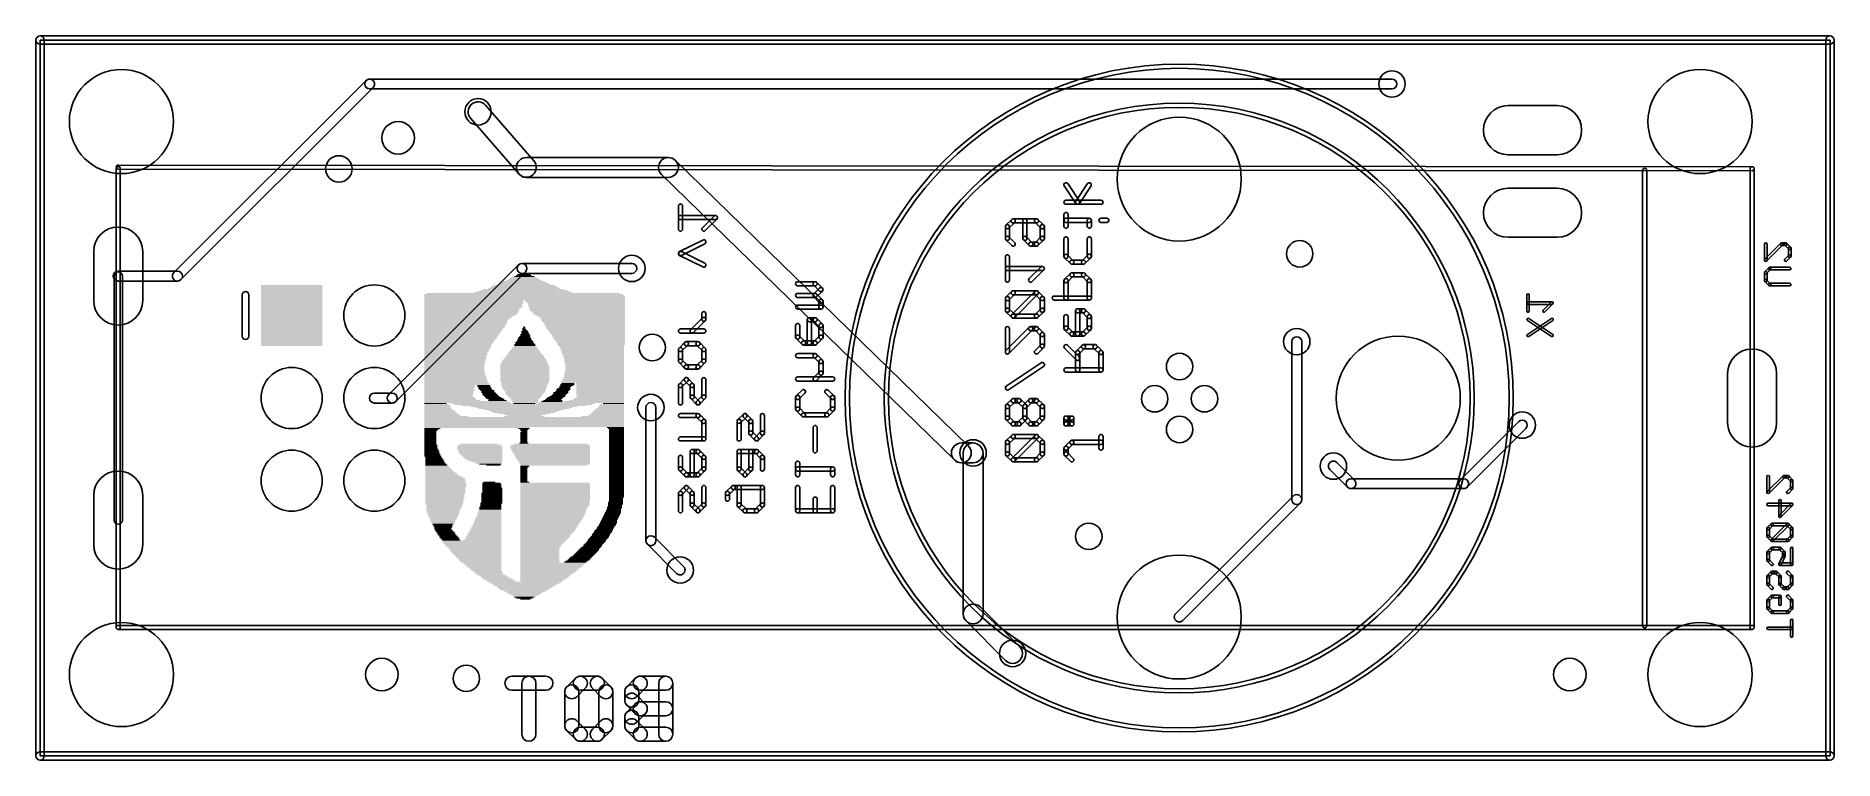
# Model space of a CAD drawing. Extents: x -0.1 to 55.1, y -0.1 to 22.1.
import ezdxf

# ---------------------------------------------------------------- set-up
doc = ezdxf.new("R2010")
doc.units = 0
for name, color, linetype in [('16', 175, 'CONTINUOUS'), ('17', 82, 'CONTINUOUS'), ('18', 82, 'CONTINUOUS'), ('20', 7, 'CONTINUOUS'), ('200', 2, 'CONTINUOUS'), ('22', 253, 'CONTINUOUS'), ('26', 253, 'CONTINUOUS'), ('52', 253, 'CONTINUOUS')]:
    doc.layers.add(name, color=color, linetype=linetype)

# ---------------------------------------------------------------- blocks, each defined once
blk = doc.blocks.new('RECT')
blk.add_solid([(-0.5, -0.5), (0.5, -0.5), (-0.5, 0.5), (0.5, 0.5)])
blk = doc.blocks.new('PIE')
blk.add_circle((0, 0), 0.5)
blk = doc.blocks.new('SQUAREP')
blk.add_solid([(-0.5, -0.5), (0.5, -0.5), (-0.5, 0.5), (0.5, 0.5)])
blk = doc.blocks.new('ROUNDP')
blk.add_circle((0, 0), 0.5)
blk = doc.blocks.new('LONGP100')
blk.add_lwpolyline([(-0.5, -0.5), (0.5, -0.5, 1), (0.5, 0.5), (-0.5, 0.5, 1)], format="xyb", close=True)
blk = doc.blocks.new('ROUNDV')
blk.add_circle((0, 0), 0.5)

msp = doc.modelspace()

# ---------------------------------------------------------------- linework, layer by layer
at = {"layer": '16'}
for points in [[(0, 21.878), (54.99, 21.878, 1), (54.99, 22.132), (0, 22.132, 1)], [(0.127, 0), (0.127, 22.005, 1), (-0.127, 22.005), (-0.127, 0, 1)], [(54.863, 22.005), (54.863, 0, 1), (55.117, 0), (55.117, 22.005, 1)], [(4.3278, 14.6422), (10.2328, 20.5472, 1), (10.0172, 20.7628), (4.1122, 14.8578, 1)], [(10.125, 20.5026), (41.535, 20.5026, 1), (41.535, 20.8074), (10.125, 20.8074, 1)], [(13.2249, 19.6001), (14.7099, 17.8901, 1), (15.1701, 18.2899), (13.6851, 19.9999, 1)], [(14.94, 17.7852), (19.305, 17.7852, 1), (19.305, 18.3948), (14.94, 18.3948, 1)], [(19.0922, 17.8718), (28.0922, 9.0968, 1), (28.5178, 9.5332), (19.5178, 18.3082, 1)], [(14.6972, 15.0928), (10.7122, 11.1078, 1), (10.9278, 10.8922), (14.9128, 14.8772, 1)], [(14.805, 14.8326), (18.18, 14.8326, 1), (18.18, 15.1374), (14.805, 15.1374, 1)], [(2.4, 14.5976), (4.22, 14.5976, 1), (4.22, 14.9024), (2.4, 14.9024, 1)], [(2.273, 14.75), (2.273, 7.25, 1), (2.527, 7.25), (2.527, 14.75, 1)], [(38.4576, 12.735), (38.4576, 7.88, 1), (38.7624, 7.88), (38.7624, 12.735, 1)], [(10.82, 11.1524), (10.27, 11.1524, 1), (10.27, 10.8476), (10.82, 10.8476, 1)], [(18.9174, 6.615), (18.9174, 10.71, 1), (18.6126, 10.71), (18.6126, 6.615, 1)], [(43.8478, 8.2622), (45.6478, 10.0622, 1), (45.4322, 10.2778), (43.6322, 8.4778, 1)], [(28.305, 9.0102), (28.665, 9.0102, 1), (28.665, 9.6198), (28.305, 9.6198, 1)], [(28.9698, 4.365), (28.9698, 9.315, 1), (28.3602, 9.315), (28.3602, 4.365, 1)], [(39.6272, 8.8022), (40.1672, 8.2622, 1), (40.3828, 8.4778), (39.8428, 9.0178, 1)], [(40.275, 8.2176), (43.74, 8.2176, 1), (43.74, 8.5224), (40.275, 8.5224, 1)], [(38.5022, 7.9878), (34.8922, 4.3778, 1), (35.1078, 4.1622), (38.7178, 7.7722, 1)], [(19.7728, 5.8228), (18.8728, 6.7228, 1), (18.6572, 6.5072), (19.5572, 5.6072, 1)], [(30.0955, 3.3655), (28.8805, 4.5805, 1), (28.4495, 4.1495), (29.6645, 2.9345, 1)], [(15.541, 2.4513), (14.4946, 2.4513, 1), (14.4946, 2.0195), (15.541, 2.0195, 1)], [(15.2337, 0.6659), (15.2337, 2.2354, 1), (14.8019, 2.2354), (14.8019, 0.6659, 1)], [(16.4888, 1.8212), (16.7504, 2.0828, 1), (16.4451, 2.3881), (16.1835, 2.1265, 1)], [(16.5978, 2.0195), (17.1209, 2.0195, 1), (17.1209, 2.4513), (16.5978, 2.4513, 1)], [(16.9683, 2.0828), (17.2299, 1.8212, 1), (17.5352, 2.1265), (17.2736, 2.3881, 1)], [(18.2867, 2.3881), (18.0251, 2.1265, 1), (18.3304, 1.8212), (18.592, 2.0828, 1)], [(19.2241, 2.4513), (18.4393, 2.4513, 1), (18.4393, 2.0195), (19.2241, 2.0195, 1)], [(19.44, 0.6659), (19.44, 2.2354, 1), (19.0082, 2.2354), (19.0082, 0.6659, 1)], [(16.5521, 0.9275), (16.5521, 1.9739, 1), (16.1203, 1.9739), (16.1203, 0.9275, 1)], [(17.1666, 1.9739), (17.1666, 0.9275, 1), (17.5984, 0.9275), (17.5984, 1.9739, 1)], [(17.9618, 1.9739), (17.9618, 1.7123, 1), (18.3936, 1.7123), (18.3936, 1.9739, 1)], [(18.0251, 1.5596), (18.2867, 1.298, 1), (18.592, 1.6033), (18.3304, 1.8649, 1)], [(18.2867, 1.6033), (18.0251, 1.3417, 1), (18.3304, 1.0364), (18.592, 1.298, 1)], [(19.2241, 1.6666), (18.4393, 1.6666, 1), (18.4393, 1.2348), (19.2241, 1.2348, 1)], [(16.7504, 0.8186), (16.4888, 1.0802, 1), (16.1835, 0.7748), (16.4451, 0.5132, 1)], [(17.2299, 1.0802), (16.9683, 0.8186, 1), (17.2736, 0.5132), (17.5352, 0.7748, 1)], [(17.9618, 1.1891), (17.9618, 0.9275, 1), (18.3936, 0.9275), (18.3936, 1.1891, 1)], [(18.0251, 0.7748), (18.2867, 0.5132, 1), (18.592, 0.8186), (18.3304, 1.0802, 1)], [(17.1209, 0.8818), (16.5978, 0.8818, 1), (16.5978, 0.45), (17.1209, 0.45, 1)], [(18.4393, 0.45), (19.2241, 0.45, 1), (19.2241, 0.8818), (18.4393, 0.8818, 1)], [(54.99, 0.127), (0, 0.127, 1), (0, -0.127), (54.99, -0.127, 1)]]:
    msp.add_lwpolyline(points, format="xyb", close=True, dxfattribs=at)
at = {"layer": '20'}
for p, q in [((55, 22), (0, 22)), ((0, 22), (0, 0)), ((55, 0), (55, 22)), ((0, 0), (55, 0))]:
    msp.add_line(p, q, dxfattribs=at)
for centre in [(2.5, 19.5), (51, 19.5), (2.5, 2.5), (51, 2.5)]:
    msp.add_circle(centre, 1.6, dxfattribs=at)
at = {"layer": '22'}
for points in [[(2.3999, 18.0365), (52.5999, 17.9865, 1), (52.6001, 18.1135), (2.4001, 18.1635, 1)], [(2.3365, 18.05), (2.3365, 3.95, 1), (2.4635, 3.95), (2.4635, 18.05, 1)], [(49.3635, 4), (49.3635, 18, 1), (49.2365, 18), (49.2365, 4, 1)], [(52.5365, 18.05), (52.5365, 3.95, 1), (52.6635, 3.95), (52.6635, 18.05, 1)], [(6.2124, 14.175), (6.2124, 12.905, 1), (6.4156, 12.905), (6.4156, 14.175, 1)], [(2.4, 3.8865), (52.6, 3.8865, 1), (52.6, 4.0135), (2.4, 4.0135, 1)]]:
    msp.add_lwpolyline(points, format="xyb", close=True, dxfattribs=at)
for radius in [10.2635, 10.1365, 9.0635, 8.9365]:
    msp.add_circle((35, 11), radius, dxfattribs=at)
at = {"layer": '26'}
for points in [[(52.982, 15.73), (52.982, 15.2385, 1), (53.0582, 15.2385), (53.0582, 15.73, 1)], [(53.047, 15.2116), (53.5385, 15.7031, 1), (53.4846, 15.7569), (52.9932, 15.2655, 1)], [(53.5116, 15.6919), (53.6345, 15.6919, 1), (53.6345, 15.7681), (53.5116, 15.7681, 1)], [(53.6075, 15.7031), (53.7304, 15.5802, 1), (53.7843, 15.6341), (53.6614, 15.7569, 1)], [(53.7192, 15.6071), (53.7192, 15.3614, 1), (53.7954, 15.3614), (53.7954, 15.6071, 1)], [(53.047, 14.8318), (53.1699, 14.9546, 1), (53.116, 15.0085), (52.9932, 14.8857, 1)], [(53.143, 14.9435), (53.7573, 14.9435, 1), (53.7573, 15.0197), (53.143, 15.0197, 1)], [(53.7304, 15.3883), (53.6075, 15.2655, 1), (53.6614, 15.2116), (53.7843, 15.3344, 1)], [(53.0582, 14.613), (53.0582, 14.8587, 1), (52.982, 14.8587), (52.982, 14.613, 1)], [(53.1699, 14.517), (53.047, 14.6399, 1), (52.9932, 14.586), (53.116, 14.4632, 1)], [(53.7573, 14.5282), (53.143, 14.5282, 1), (53.143, 14.452), (53.7573, 14.452, 1)], [(45.7544, 13.6737), (45.7544, 14.1652, 1), (45.6782, 14.1652), (45.6782, 13.6737, 1)], [(46.4535, 13.9576), (45.7163, 13.9576, 1), (45.7163, 13.8814), (46.4535, 13.8814, 1)], [(46.2347, 13.6468), (46.4805, 13.8925, 1), (46.4266, 13.9464), (46.1808, 13.7007, 1)], [(46.4747, 12.957), (45.7374, 13.4485, 1), (45.6952, 13.3851), (46.4324, 12.8936, 1)], [(46.4324, 13.4485), (45.6952, 12.957, 1), (45.7374, 12.8936), (46.4747, 13.3851, 1)]]:
    msp.add_lwpolyline(points, format="xyb", close=True, dxfattribs=at)
at = {"layer": '52'}
for points in [[(31.4669, 17.5218), (31.8248, 16.9848, 1), (31.9305, 17.0553), (31.5725, 17.5922, 1)], [(31.9305, 16.9848), (32.2885, 17.5218, 1), (32.1828, 17.5922), (31.8248, 17.0553, 1)], [(19.7397, 16.1915), (19.7397, 16.9074, 1), (19.6127, 16.9074), (19.6127, 16.1915, 1)], [(20.7501, 16.613), (19.6762, 16.613, 1), (19.6762, 16.486), (20.7501, 16.486, 1)], [(20.437, 16.1466), (20.795, 16.5046, 1), (20.7052, 16.5944), (20.3472, 16.2364, 1)], [(31.5197, 16.9566), (32.5936, 16.9566, 1), (32.5936, 17.0836), (31.5197, 17.0836, 1)], [(31.5832, 16.2834), (31.5832, 16.6414, 1), (31.4562, 16.6414), (31.4562, 16.2834, 1)], [(29.7646, 16.223), (29.9436, 16.402, 1), (29.8538, 16.4918), (29.6748, 16.3128, 1)], [(29.7832, 15.9099), (29.7832, 16.2679, 1), (29.6562, 16.2679), (29.6562, 15.9099, 1)], [(29.8987, 16.3834), (30.6146, 16.3834, 1), (30.6146, 16.5104), (29.8987, 16.5104, 1)], [(30.3202, 15.9099), (30.3202, 16.4469, 1), (30.1932, 16.4469), (30.1932, 15.9099, 1)], [(30.5697, 16.402), (30.7487, 16.223, 1), (30.8385, 16.3128), (30.6595, 16.4918, 1)], [(30.7301, 16.2679), (30.7301, 15.9099, 1), (30.8571, 15.9099), (30.8571, 16.2679, 1)], [(32.2356, 16.5259), (31.5197, 16.5259, 1), (31.5197, 16.3989), (32.2356, 16.3989, 1)], [(32.2991, 16.2834), (32.2991, 16.4624, 1), (32.1721, 16.4624), (32.1721, 16.2834, 1)], [(32.7726, 16.5259), (32.5936, 16.5259, 1), (32.5936, 16.3989), (32.7726, 16.3989, 1)], [(19.7046, 15.3877), (20.4205, 15.7457, 1), (20.3637, 15.8593), (19.6478, 15.5013, 1)], [(20.4205, 15.1433), (19.7046, 15.5013, 1), (19.6478, 15.3877), (20.3637, 15.0298, 1)], [(29.9436, 15.7759), (29.7646, 15.9548, 1), (29.6748, 15.865), (29.8538, 15.6861, 1)], [(30.4805, 15.7759), (30.3016, 15.9548, 1), (30.2118, 15.865), (30.3907, 15.6861, 1)], [(30.6146, 15.7945), (30.4356, 15.7945, 1), (30.4356, 15.6675), (30.6146, 15.6675, 1)], [(30.7487, 15.9548), (30.5697, 15.7759, 1), (30.6595, 15.6861), (30.8385, 15.865, 1)], [(31.5832, 15.3575), (31.5832, 15.8944, 1), (31.4562, 15.8944), (31.4562, 15.3575, 1)], [(32.1721, 15.8944), (32.1721, 15.3575, 1), (32.2991, 15.3575), (32.2991, 15.8944, 1)], [(29.7832, 14.626), (29.7832, 15.342, 1), (29.6562, 15.342), (29.6562, 14.626, 1)], [(30.7936, 15.0475), (29.7197, 15.0475, 1), (29.7197, 14.9205), (30.7936, 14.9205, 1)], [(30.4805, 14.5811), (30.8385, 14.9391, 1), (30.7487, 15.0289), (30.3907, 14.6709, 1)], [(31.7436, 15.2234), (31.5646, 15.4024, 1), (31.4748, 15.3126), (31.6538, 15.1336, 1)], [(32.0567, 15.242), (31.6987, 15.242, 1), (31.6987, 15.115), (32.0567, 15.115, 1)], [(32.1907, 15.4024), (32.0118, 15.2234, 1), (32.1016, 15.1336), (32.2805, 15.3126, 1)], [(23.8132, 14.5769), (23.2762, 14.5769, 1), (23.2762, 14.4499), (23.8132, 14.4499, 1)], [(24.037, 14.3793), (23.8581, 14.5583, 1), (23.7683, 14.4685), (23.9472, 14.2895, 1)], [(23.8581, 14.1105), (24.037, 14.2895, 1), (23.9472, 14.3793), (23.7683, 14.2003, 1)], [(31.6538, 14.8344), (31.4748, 14.6554, 1), (31.5646, 14.5656), (31.7436, 14.7446, 1)], [(31.4562, 14.6105), (31.4562, 14.0735, 1), (31.5832, 14.0735), (31.5832, 14.6105, 1)], [(32.0567, 14.853), (31.6987, 14.853, 1), (31.6987, 14.726), (32.0567, 14.726, 1)], [(32.2805, 14.6554), (32.1016, 14.8344, 1), (32.0118, 14.7446), (32.1907, 14.5656, 1)], [(32.2991, 14.0735), (32.2991, 14.6105, 1), (32.1721, 14.6105), (32.1721, 14.0735, 1)], [(23.8132, 14.2189), (23.2762, 14.2189, 1), (23.2762, 14.0919), (23.8132, 14.0919, 1)], [(23.2762, 13.7339), (23.9921, 13.7339, 1), (23.9921, 13.8609), (23.2762, 13.8609, 1)], [(24.037, 14.0213), (23.8581, 14.2003, 1), (23.7683, 14.1105), (23.9472, 13.9315, 1)], [(24.0556, 13.7974), (24.0556, 13.9764, 1), (23.9286, 13.9764), (23.9286, 13.7974, 1)], [(29.8538, 14.2819), (29.6748, 14.1029, 1), (29.7646, 14.0131), (29.9436, 14.1921, 1)], [(29.6562, 14.058), (29.6562, 13.7001, 1), (29.7832, 13.7001), (29.7832, 14.058, 1)], [(30.6146, 14.3005), (29.8987, 14.3005, 1), (29.8987, 14.1735), (30.6146, 14.1735, 1)], [(29.9436, 13.4762), (30.6595, 14.1921, 1), (30.5697, 14.2819), (29.8538, 13.566, 1)], [(30.8385, 14.1029), (30.6595, 14.2819, 1), (30.5697, 14.1921), (30.7487, 14.0131, 1)], [(30.8571, 13.7001), (30.8571, 14.058, 1), (30.7301, 14.058), (30.7301, 13.7001, 1)], [(31.1617, 14.01), (32.2356, 14.01, 1), (32.2356, 14.137), (31.1617, 14.137, 1)], [(20.0791, 13.0159), (20.437, 13.3739, 1), (20.3472, 13.4637), (19.9893, 13.1057, 1)], [(20.4556, 13.4188), (20.4556, 13.5978, 1), (20.3286, 13.5978), (20.3286, 13.4188, 1)], [(23.2127, 13.2295), (23.2127, 12.8715, 1), (23.3397, 12.8715), (23.3397, 13.2295, 1)], [(23.8132, 13.4719), (23.6342, 13.4719, 1), (23.6342, 13.3449), (23.8132, 13.3449, 1)], [(23.5707, 13.4084), (23.5707, 12.6925, 1), (23.6977, 12.6925), (23.6977, 13.4084, 1)], [(24.037, 13.2744), (23.8581, 13.4533, 1), (23.7683, 13.3635), (23.9472, 13.1846, 1)], [(24.0556, 12.8715), (24.0556, 13.2295, 1), (23.9286, 13.2295), (23.9286, 12.8715, 1)], [(29.6748, 13.6552), (29.8538, 13.4762, 1), (29.9436, 13.566), (29.7646, 13.745, 1)], [(29.8987, 13.4576), (30.6146, 13.4576, 1), (30.6146, 13.5846), (29.8987, 13.5846, 1)], [(30.6595, 13.4762), (30.8385, 13.6552, 1), (30.7487, 13.745), (30.5697, 13.566, 1)], [(31.4562, 13.5056), (31.4562, 13.1476, 1), (31.5832, 13.1476), (31.5832, 13.5056, 1)], [(32.0567, 13.748), (31.8777, 13.748, 1), (31.8777, 13.621), (32.0567, 13.621, 1)], [(31.8142, 13.6845), (31.8142, 12.9686, 1), (31.9412, 12.9686), (31.9412, 13.6845, 1)], [(32.2805, 13.5505), (32.1016, 13.7294, 1), (32.0118, 13.6396), (32.1907, 13.4607, 1)], [(32.2991, 13.1476), (32.2991, 13.5056, 1), (32.1721, 13.5056), (32.1721, 13.1476, 1)], [(19.6762, 12.9973), (20.3921, 12.9973, 1), (20.3921, 13.1243), (19.6762, 13.1243, 1)], [(19.7211, 12.4479), (19.9001, 12.6269, 1), (19.8103, 12.7167), (19.6313, 12.5377, 1)], [(19.8552, 12.6083), (20.2132, 12.6083, 1), (20.2132, 12.7353), (19.8552, 12.7353, 1)], [(20.1683, 12.6269), (20.3472, 12.4479, 1), (20.437, 12.5377), (20.2581, 12.7167, 1)], [(23.2313, 12.8266), (23.4103, 12.6476, 1), (23.5001, 12.7374), (23.3211, 12.9164, 1)], [(23.4552, 12.629), (23.8132, 12.629, 1), (23.8132, 12.756), (23.4552, 12.756, 1)], [(23.8581, 12.6476), (24.037, 12.8266, 1), (23.9472, 12.9164), (23.7683, 12.7374, 1)], [(29.6562, 13.1321), (29.6562, 12.4161, 1), (29.7832, 12.4161), (29.7832, 13.1321, 1)], [(29.7646, 12.3712), (30.4805, 13.0872, 1), (30.3907, 13.177), (29.6748, 12.461, 1)], [(30.4356, 13.0686), (30.6146, 13.0686, 1), (30.6146, 13.1956), (30.4356, 13.1956, 1)], [(30.5697, 13.0872), (30.7487, 12.9082, 1), (30.8385, 12.998), (30.6595, 13.177, 1)], [(30.7301, 12.9531), (30.7301, 12.5951, 1), (30.8571, 12.5951), (30.8571, 12.9531, 1)], [(31.4748, 13.1027), (31.6538, 12.9237, 1), (31.7436, 13.0135), (31.5646, 13.1925, 1)], [(31.6987, 12.9051), (32.0567, 12.9051, 1), (32.0567, 13.0321), (31.6987, 13.0321, 1)], [(32.1016, 12.9237), (32.2805, 13.1027, 1), (32.1907, 13.1925), (32.0118, 13.0135, 1)], [(19.7397, 12.1349), (19.7397, 12.4928, 1), (19.6127, 12.4928), (19.6127, 12.1349, 1)], [(19.9001, 12.0008), (19.7211, 12.1798, 1), (19.6313, 12.09), (19.8103, 11.911, 1)], [(20.3472, 12.1798), (20.1683, 12.0008, 1), (20.2581, 11.911), (20.437, 12.09, 1)], [(20.3286, 12.4928), (20.3286, 12.1349, 1), (20.4556, 12.1349), (20.4556, 12.4928, 1)], [(23.8132, 12.367), (23.2762, 12.367, 1), (23.2762, 12.24), (23.8132, 12.24, 1)], [(24.037, 12.1694), (23.8581, 12.3484, 1), (23.7683, 12.2586), (23.9472, 12.0796, 1)], [(24.0556, 11.7665), (24.0556, 12.1245, 1), (23.9286, 12.1245), (23.9286, 11.7665, 1)], [(30.7487, 12.64), (30.5697, 12.461, 1), (30.6595, 12.3712), (30.8385, 12.5502, 1)], [(31.9226, 12.2665), (31.5646, 12.6245, 1), (31.4748, 12.5347), (31.8328, 12.1767, 1)], [(32.0118, 12.6245), (31.8328, 12.4455, 1), (31.9226, 12.3557), (32.1016, 12.5347, 1)], [(31.8142, 12.4006), (31.8142, 11.8637, 1), (31.9412, 11.8637), (31.9412, 12.4006, 1)], [(32.4146, 12.6431), (32.0567, 12.6431, 1), (32.0567, 12.5161), (32.4146, 12.5161, 1)], [(32.6385, 12.4455), (32.4595, 12.6245, 1), (32.3697, 12.5347), (32.5487, 12.3557, 1)], [(32.6571, 11.8637), (32.6571, 12.4006, 1), (32.5301, 12.4006), (32.5301, 11.8637, 1)], [(19.7211, 11.343), (19.9001, 11.522, 1), (19.8103, 11.6118), (19.6313, 11.4328, 1)], [(20.2132, 12.0194), (19.8552, 12.0194, 1), (19.8552, 11.8924), (20.2132, 11.8924, 1)], [(19.8103, 11.522), (19.9893, 11.343, 1), (20.0791, 11.4328), (19.9001, 11.6118, 1)], [(20.4556, 11.0299), (20.4556, 11.5669, 1), (20.3286, 11.5669), (20.3286, 11.0299, 1)], [(24.3501, 11.6511), (23.2762, 11.6511, 1), (23.2762, 11.5241), (24.3501, 11.5241, 1)], [(23.8581, 11.5427), (24.037, 11.7216, 1), (23.9472, 11.8114), (23.7683, 11.6325, 1)], [(29.7549, 11.2584), (30.8288, 11.9743, 1), (30.7584, 12.08), (29.6845, 11.364, 1)], [(31.5197, 11.8002), (32.5936, 11.8002, 1), (32.5936, 11.9272), (31.5197, 11.9272, 1)], [(19.7397, 10.8509), (19.7397, 11.3879, 1), (19.6127, 11.3879), (19.6127, 10.8509, 1)], [(19.9707, 11.3879), (19.9707, 11.0299, 1), (20.0977, 11.0299), (20.0977, 11.3879, 1)], [(19.9893, 10.985), (20.1683, 10.806, 1), (20.2581, 10.8958), (20.0791, 11.0748, 1)], [(20.2581, 10.806), (20.437, 10.985, 1), (20.3472, 11.0748), (20.1683, 10.8958, 1)], [(23.3211, 10.9747), (23.5001, 11.1537, 1), (23.4103, 11.2435), (23.2313, 11.0645, 1)], [(23.3397, 10.6616), (23.3397, 11.0196, 1), (23.2127, 11.0196), (23.2127, 10.6616, 1)], [(24.1262, 11.1537), (24.3052, 10.9747, 1), (24.395, 11.0645), (24.216, 11.2435, 1)], [(24.2866, 11.0196), (24.2866, 10.6616, 1), (24.4136, 10.6616), (24.4136, 11.0196, 1)], [(20.2132, 10.5254), (19.6762, 10.5254, 1), (19.6762, 10.3984), (20.2132, 10.3984, 1)], [(20.437, 10.3278), (20.2581, 10.5068, 1), (20.1683, 10.417), (20.3472, 10.238, 1)], [(21.5211, 10.238), (21.7001, 10.417, 1), (21.6103, 10.5068), (21.4313, 10.3278, 1)], [(21.6103, 10.417), (21.7893, 10.238, 1), (21.8791, 10.3278), (21.7001, 10.5068, 1)], [(22.2556, 9.925), (22.2556, 10.4619, 1), (22.1286, 10.4619), (22.1286, 9.925, 1)], [(23.5001, 10.5275), (23.3211, 10.7065, 1), (23.2313, 10.6167), (23.4103, 10.4377, 1)], [(24.1711, 10.5461), (23.4552, 10.5461, 1), (23.4552, 10.4191), (24.1711, 10.4191, 1)], [(24.3052, 10.7065), (24.1262, 10.5275, 1), (24.216, 10.4377), (24.395, 10.6167, 1)], [(29.8538, 10.9671), (29.6748, 10.7881, 1), (29.7646, 10.6983), (29.9436, 10.8773, 1)], [(29.6562, 10.7432), (29.6562, 10.3852, 1), (29.7832, 10.3852), (29.7832, 10.7432, 1)], [(30.0777, 10.9857), (29.8987, 10.9857, 1), (29.8987, 10.8587), (30.0777, 10.8587, 1)], [(30.3016, 10.7881), (30.1226, 10.9671, 1), (30.0328, 10.8773), (30.2118, 10.6983, 1)], [(30.3907, 10.9671), (30.2118, 10.7881, 1), (30.3016, 10.6983), (30.4805, 10.8773, 1)], [(30.3202, 10.3852), (30.3202, 10.7432, 1), (30.1932, 10.7432), (30.1932, 10.3852, 1)], [(30.6146, 10.9857), (30.4356, 10.9857, 1), (30.4356, 10.8587), (30.6146, 10.8587, 1)], [(30.8385, 10.7881), (30.6595, 10.9671, 1), (30.5697, 10.8773), (30.7487, 10.6983, 1)], [(30.8571, 10.3852), (30.8571, 10.7432, 1), (30.7301, 10.7432), (30.7301, 10.3852, 1)], [(20.4556, 9.746), (20.4556, 10.2829, 1), (20.3286, 10.2829), (20.3286, 9.746, 1)], [(21.5397, 9.746), (21.5397, 10.2829, 1), (21.4127, 10.2829), (21.4127, 9.746, 1)], [(21.7707, 10.2829), (21.7707, 9.925, 1), (21.8977, 9.925), (21.8977, 10.2829, 1)], [(21.7893, 9.8801), (21.9683, 9.7011, 1), (22.0581, 9.7909), (21.8791, 9.9699, 1)], [(22.0581, 9.7011), (22.237, 9.8801, 1), (22.1472, 9.9699), (21.9683, 9.7909, 1)], [(23.8767, 9.3777), (23.8767, 10.0936, 1), (23.7497, 10.0936), (23.7497, 9.3777, 1)], [(29.6748, 10.3403), (29.8538, 10.1613, 1), (29.9436, 10.2511), (29.7646, 10.4301, 1)], [(29.8987, 10.1427), (30.0777, 10.1427, 1), (30.0777, 10.2697), (29.8987, 10.2697, 1)], [(30.1226, 10.1613), (30.3016, 10.3403, 1), (30.2118, 10.4301), (30.0328, 10.2511, 1)], [(30.2118, 10.3403), (30.3907, 10.1613, 1), (30.4805, 10.2511), (30.3016, 10.4301, 1)], [(30.4356, 10.1427), (30.6146, 10.1427, 1), (30.6146, 10.2697), (30.4356, 10.2697, 1)], [(30.6595, 10.1613), (30.8385, 10.3403, 1), (30.7487, 10.4301), (30.5697, 10.2511, 1)], [(31.6987, 10.4487), (31.5197, 10.4487, 1), (31.5197, 10.3217), (31.6987, 10.3217, 1)], [(31.4562, 10.3852), (31.4562, 10.2062, 1), (31.5832, 10.2062), (31.5832, 10.3852, 1)], [(31.5197, 10.1427), (31.6987, 10.1427, 1), (31.6987, 10.2697), (31.5197, 10.2697, 1)], [(31.7622, 10.2062), (31.7622, 10.3852, 1), (31.6352, 10.3852), (31.6352, 10.2062, 1)], [(19.6762, 9.6825), (20.3921, 9.6825, 1), (20.3921, 9.8095), (19.6762, 9.8095, 1)], [(20.2132, 9.4205), (20.0342, 9.4205, 1), (20.0342, 9.2935), (20.2132, 9.2935, 1)], [(19.9707, 9.357), (19.9707, 8.641, 1), (20.0977, 8.641), (20.0977, 9.357, 1)], [(20.437, 9.2229), (20.2581, 9.4019, 1), (20.1683, 9.3121), (20.3472, 9.1331, 1)], [(22.0132, 9.4205), (21.4762, 9.4205, 1), (21.4762, 9.2935), (22.0132, 9.2935, 1)], [(21.4127, 9.357), (21.4127, 8.82, 1), (21.5397, 8.82), (21.5397, 9.357, 1)], [(21.8977, 8.82), (21.8977, 9.357, 1), (21.7707, 9.357), (21.7707, 8.82, 1)], [(22.237, 9.2229), (22.0581, 9.4019, 1), (21.9683, 9.3121), (22.1472, 9.1331, 1)], [(29.8538, 9.8621), (29.6748, 9.6832, 1), (29.7646, 9.5934), (29.9436, 9.7723, 1)], [(29.6562, 9.6383), (29.6562, 9.2803, 1), (29.7832, 9.2803), (29.7832, 9.6383, 1)], [(30.6146, 9.8807), (29.8987, 9.8807, 1), (29.8987, 9.7537), (30.6146, 9.7537, 1)], [(29.9436, 9.0564), (30.6595, 9.7723, 1), (30.5697, 9.8621), (29.8538, 9.1462, 1)], [(30.8385, 9.6832), (30.6595, 9.8621, 1), (30.5697, 9.7723), (30.7487, 9.5934, 1)], [(30.8571, 9.2803), (30.8571, 9.6383, 1), (30.7301, 9.6383), (30.7301, 9.2803, 1)], [(31.5646, 9.4144), (31.7436, 9.5934, 1), (31.6538, 9.6832), (31.4748, 9.5042, 1)], [(31.5832, 9.2803), (31.5832, 9.4593, 1), (31.4562, 9.4593), (31.4562, 9.2803, 1)], [(31.6987, 9.5748), (32.5936, 9.5748, 1), (32.5936, 9.7018), (31.6987, 9.7018, 1)], [(32.6571, 9.4593), (32.6571, 9.8172, 1), (32.5301, 9.8172), (32.5301, 9.4593, 1)], [(19.6127, 9.178), (19.6127, 8.82, 1), (19.7397, 8.82), (19.7397, 9.178, 1)], [(19.6313, 8.7751), (19.8103, 8.5961, 1), (19.9001, 8.6859), (19.7211, 8.8649, 1)], [(20.2581, 8.5961), (20.437, 8.7751, 1), (20.3472, 8.8649), (20.1683, 8.6859, 1)], [(20.4556, 8.82), (20.4556, 9.178, 1), (20.3286, 9.178), (20.3286, 8.82, 1)], [(21.4313, 8.7751), (21.6103, 8.5961, 1), (21.7001, 8.6859), (21.5211, 8.8649, 1)], [(21.7001, 8.5961), (21.8791, 8.7751, 1), (21.7893, 8.8649), (21.6103, 8.6859, 1)], [(22.2556, 8.82), (22.2556, 9.178, 1), (22.1286, 9.178), (22.1286, 8.82, 1)], [(23.3397, 8.641), (23.3397, 8.999, 1), (23.2127, 8.999), (23.2127, 8.641, 1)], [(24.3501, 8.8835), (23.2762, 8.8835, 1), (23.2762, 8.7565), (24.3501, 8.7565, 1)], [(24.4136, 8.641), (24.4136, 8.82, 1), (24.2866, 8.82), (24.2866, 8.641, 1)], [(29.6748, 9.2354), (29.8538, 9.0564, 1), (29.9436, 9.1462), (29.7646, 9.3252, 1)], [(29.8987, 9.0378), (30.6146, 9.0378, 1), (30.6146, 9.1648), (29.8987, 9.1648, 1)], [(30.6595, 9.0564), (30.8385, 9.2354, 1), (30.7487, 9.3252), (30.5697, 9.1462, 1)], [(31.7436, 9.1462), (31.5646, 9.3252, 1), (31.4748, 9.2354), (31.6538, 9.0564, 1)], [(19.7211, 8.0282), (19.9001, 8.2071, 1), (19.8103, 8.2969), (19.6313, 8.118, 1)], [(19.8552, 8.5775), (20.2132, 8.5775, 1), (20.2132, 8.7045), (19.8552, 8.7045, 1)], [(19.8103, 8.2071), (19.9893, 8.0282, 1), (20.0791, 8.118), (19.9001, 8.2969, 1)], [(20.4556, 7.7151), (20.4556, 8.252, 1), (20.3286, 8.252), (20.3286, 7.7151, 1)], [(21.1631, 8.0282), (21.3421, 8.2071, 1), (21.2523, 8.2969), (21.0733, 8.118, 1)], [(21.2972, 8.1885), (22.1921, 8.1885, 1), (22.1921, 8.3155), (21.2972, 8.3155, 1)], [(21.5397, 7.7151), (21.5397, 8.252, 1), (21.4127, 8.252), (21.4127, 7.7151, 1)], [(22.1286, 8.252), (22.1286, 7.7151, 1), (22.2556, 7.7151), (22.2556, 8.252, 1)], [(23.3397, 7.5361), (23.3397, 8.252, 1), (23.2127, 8.252), (23.2127, 7.5361, 1)], [(24.2866, 8.252), (24.2866, 7.5361, 1), (24.4136, 7.5361), (24.4136, 8.252, 1)], [(53.12, 8.0759), (53.603, 8.5589, 1), (53.5491, 8.6128), (53.0662, 8.1298, 1)], [(53.055, 8.5858), (53.055, 8.1029, 1), (53.1312, 8.1029), (53.1312, 8.5858, 1)], [(53.576, 8.5477), (53.6968, 8.5477, 1), (53.6968, 8.6239), (53.576, 8.6239, 1)], [(53.6698, 8.5589), (53.7906, 8.4381, 1), (53.8445, 8.492), (53.7237, 8.6128, 1)], [(53.7794, 8.4651), (53.7794, 8.2236, 1), (53.8556, 8.2236), (53.8556, 8.4651, 1)], [(19.7397, 7.5361), (19.7397, 8.0731, 1), (19.6127, 8.0731), (19.6127, 7.5361, 1)], [(19.9707, 8.0731), (19.9707, 7.7151, 1), (20.0977, 7.7151), (20.0977, 8.0731, 1)], [(19.9893, 7.6702), (20.1683, 7.4912, 1), (20.2581, 7.581), (20.0791, 7.76, 1)], [(20.2581, 7.4912), (20.437, 7.6702, 1), (20.3472, 7.76), (20.1683, 7.581, 1)], [(21.1817, 7.8941), (21.1817, 8.0731, 1), (21.0547, 8.0731), (21.0547, 7.8941, 1)], [(21.7001, 7.581), (21.5211, 7.76, 1), (21.4313, 7.6702), (21.6103, 7.4912, 1)], [(22.1472, 7.76), (21.9683, 7.581, 1), (22.0581, 7.4912), (22.237, 7.6702, 1)], [(23.8767, 7.5361), (23.8767, 7.8941, 1), (23.7497, 7.8941), (23.7497, 7.5361, 1)], [(53.0931, 7.6904), (53.8175, 7.6904, 1), (53.8175, 7.7666), (53.0931, 7.7666, 1)], [(53.4934, 7.3662), (53.4934, 7.8492, 1), (53.4172, 7.8492), (53.4172, 7.3662, 1)], [(53.7906, 7.7554), (53.4284, 7.3932, 1), (53.4823, 7.3393), (53.8445, 7.7015, 1)], [(53.7906, 8.2505), (53.6698, 8.1298, 1), (53.7237, 8.0759), (53.8445, 8.1967, 1)], [(22.0132, 7.5996), (21.6552, 7.5996, 1), (21.6552, 7.4726), (22.0132, 7.4726, 1)], [(24.3501, 7.5996), (23.2762, 7.5996, 1), (23.2762, 7.4726), (24.3501, 7.4726, 1)], [(53.1869, 7.1395), (53.0662, 7.0188, 1), (53.12, 6.9649), (53.2408, 7.0856, 1)], [(53.055, 6.9918), (53.055, 6.7503, 1), (53.1312, 6.7503), (53.1312, 6.9918, 1)], [(53.0662, 6.7234), (53.1869, 6.6027, 1), (53.2408, 6.6566), (53.12, 6.7773, 1)], [(53.6968, 7.1507), (53.2138, 7.1507, 1), (53.2138, 7.0745), (53.6968, 7.0745, 1)], [(53.2408, 6.6027), (53.7237, 7.0856, 1), (53.6698, 7.1395), (53.1869, 6.6566, 1)], [(53.2138, 6.5915), (53.6968, 6.5915, 1), (53.6968, 6.6677), (53.2138, 6.6677, 1)], [(53.8445, 7.0188), (53.7237, 7.1395, 1), (53.6698, 7.0856), (53.7906, 6.9649, 1)], [(53.7237, 6.6027), (53.8445, 6.7234, 1), (53.7906, 6.7773), (53.6698, 6.6566, 1)], [(53.8556, 6.7503), (53.8556, 6.9918, 1), (53.7794, 6.9918), (53.7794, 6.7503, 1)], [(53.055, 6.2552), (53.055, 6.0137, 1), (53.1312, 6.0137), (53.1312, 6.2552, 1)], [(53.1869, 6.4029), (53.0662, 6.2821, 1), (53.12, 6.2283), (53.2408, 6.349, 1)], [(53.4553, 6.414), (53.2138, 6.414, 1), (53.2138, 6.3378), (53.4553, 6.3378, 1)], [(53.603, 6.2821), (53.4823, 6.4029, 1), (53.4284, 6.349), (53.5491, 6.2283, 1)], [(53.4894, 5.8759), (53.6101, 6.1174, 1), (53.542, 6.1515), (53.4212, 5.91, 1)], [(53.6141, 6.1345), (53.6141, 6.2552, 1), (53.5379, 6.2552), (53.5379, 6.1345, 1)], [(53.7794, 6.3759), (53.7794, 5.893, 1), (53.8556, 5.893), (53.8556, 6.3759, 1)], [(53.0662, 5.9868), (53.1869, 5.866, 1), (53.2408, 5.9199), (53.12, 6.0407, 1)], [(53.1869, 5.6662), (53.0662, 5.5455, 1), (53.12, 5.4916), (53.2408, 5.6124, 1)], [(53.055, 5.5186), (53.055, 5.2771, 1), (53.1312, 5.2771), (53.1312, 5.5186, 1)], [(53.3346, 5.6774), (53.2138, 5.6774, 1), (53.2138, 5.6012), (53.3346, 5.6012, 1)], [(53.4822, 5.5455), (53.3615, 5.6662, 1), (53.3076, 5.6124), (53.4284, 5.4916, 1)], [(53.8175, 5.9311), (53.4553, 5.9311, 1), (53.4553, 5.8549), (53.8175, 5.8549, 1)], [(53.4934, 5.2771), (53.4934, 5.5186, 1), (53.4172, 5.5186), (53.4172, 5.2771, 1)], [(53.6698, 5.6124), (53.7906, 5.4916, 1), (53.8445, 5.5455), (53.7237, 5.6662, 1)], [(53.7794, 5.5186), (53.7794, 5.2771, 1), (53.8556, 5.2771), (53.8556, 5.5186, 1)], [(53.0662, 5.2501), (53.1869, 5.1294, 1), (53.2408, 5.1833), (53.12, 5.304, 1)], [(53.603, 5.1833), (53.4823, 5.304, 1), (53.4284, 5.2501), (53.5491, 5.1294, 1)], [(53.6968, 5.1945), (53.576, 5.1945, 1), (53.576, 5.1183), (53.6968, 5.1183, 1)], [(53.7906, 5.304), (53.6698, 5.1833, 1), (53.7237, 5.1294), (53.8445, 5.2501, 1)], [(53.12, 4.755), (53.2408, 4.8757, 1), (53.1869, 4.9296), (53.0662, 4.8089, 1)], [(53.1312, 4.5405), (53.1312, 4.7819, 1), (53.055, 4.7819), (53.055, 4.5405, 1)], [(53.2408, 4.4467), (53.12, 4.5674, 1), (53.0662, 4.5135), (53.1869, 4.3928, 1)], [(53.2138, 4.8646), (53.4553, 4.8646, 1), (53.4553, 4.9408), (53.2138, 4.9408, 1)], [(53.6968, 4.4578), (53.2138, 4.4578, 1), (53.2138, 4.3816), (53.6968, 4.3816, 1)], [(53.4172, 4.9027), (53.4172, 4.6612, 1), (53.4934, 4.6612), (53.4934, 4.9027, 1)], [(53.6698, 4.8757), (53.7906, 4.755, 1), (53.8445, 4.8089), (53.7237, 4.9296, 1)], [(53.7906, 4.5674), (53.6698, 4.4467, 1), (53.7237, 4.3928), (53.8445, 4.5135, 1)], [(53.7794, 4.7819), (53.7794, 4.5405, 1), (53.8556, 4.5405), (53.8556, 4.7819, 1)], [(53.0931, 3.8865), (53.8175, 3.8865, 1), (53.8175, 3.9627), (53.0931, 3.9627, 1)], [(53.8556, 3.6831), (53.8556, 4.166, 1), (53.7794, 4.166), (53.7794, 3.6831, 1)]]:
    msp.add_lwpolyline(points, format="xyb", close=True, dxfattribs=at)

# ---------------------------------------------------------------- block references
at = {"layer": '16'}
for p in [(11, 19), (10.5, 2.5), (47, 2.5)]:
    msp.add_blockref('PIE', p, dxfattribs=at)
at = {"layer": '17', "xscale": 1.508, "yscale": 1.508}
for p in [(45.855, 19.236), (45.855, 16.696)]:
    msp.add_blockref('LONGP100', p, dxfattribs=at)
at = {"layer": '17'}
for name, p, xscale, yscale, rotation in [('ROUNDP', (35, 17.73), 3.81, 3.81, 90), ('LONGP100', (2.4, 14.75), 1.508, 1.508, 90), ('SQUAREP', (7.73, 13.54), 1.8796, 1.8796, 270), ('ROUNDP', (10.27, 13.54), 1.8796, 1.8796, 270), ('ROUNDP', (41.73, 11), 3.81, 3.81, 90), ('LONGP100', (52.6, 11), 1.508, 1.508, 90), ('ROUNDP', (7.73, 11), 1.8796, 1.8796, 270), ('ROUNDP', (10.27, 11), 1.8796, 1.8796, 270), ('ROUNDP', (7.73, 8.46), 1.8796, 1.8796, 270), ('ROUNDP', (10.27, 8.46), 1.8796, 1.8796, 270), ('LONGP100', (2.4, 7.25), 1.508, 1.508, 90), ('ROUNDP', (35, 4.27), 3.81, 3.81, 90)]:
    msp.add_blockref(name, p, dxfattribs=dict(at, xscale=xscale, yscale=yscale, rotation=rotation))
at = {"layer": '18', "xscale": 0.8128, "yscale": 0.8128}
for p in [(41.535, 20.655), (13.455, 19.8), (9.18, 18.045), (38.7, 15.435), (18.18, 14.985), (18.81, 12.555), (38.61, 12.735), (35.01, 11.97), (18.765, 10.71), (34.245, 10.98), (35.775, 10.98), (45.54, 10.17), (35.01, 10.035), (28.665, 9.315), (39.735, 8.91), (32.22, 6.75), (19.665, 5.715), (29.88, 3.15), (13.095, 2.385)]:
    msp.add_blockref('ROUNDV', p, dxfattribs=at)
at = {"layer": '200', "yscale": 0.0307, "rotation": 180}
for p, xscale in [((14.8588, 14.3676), 2.1796), ((14.8742, 14.3983), 2.0877), ((14.8588, 14.429), 1.9955), ((14.8588, 14.4597), 1.8726), ((14.8588, 14.4904), 1.6271), ((14.8588, 14.5211), 1.5044), ((14.8434, 14.5518), 1.4122), ((14.8588, 14.5825), 1.2587), ((14.8588, 14.6132), 1.0745), ((14.8588, 14.6439), 0.9517), ((14.8588, 14.6746), 0.8903), ((14.8588, 14.7053), 0.7675), ((14.8742, 14.736), 0.6139), ((14.8588, 14.7667), 0.4606), ((14.8588, 14.7974), 0.3991), ((14.8588, 14.1834), 6.1093), ((14.8741, 14.1527), 6.14), ((14.8895, 14.122), 6.1708), ((14.8895, 14.0913), 6.1708), ((14.8895, 14.0606), 6.1708), ((14.8895, 14.0299), 6.1708), ((13.3238, 13.9992), 3.0394), ((13.3238, 13.9685), 3.0394), ((13.3238, 13.9378), 3.0394), ((13.3238, 13.9071), 3.0394), ((13.3084, 13.8764), 3.0086), ((13.3084, 13.8457), 3.0086), ((13.3084, 13.815), 3.0086), ((14.8435, 14.2141), 5.9559), ((14.8434, 14.2448), 3.0086), ((14.8588, 14.2755), 2.7937), ((14.8588, 14.3062), 2.671), ((14.8434, 14.3369), 2.456), ((16.4398, 13.9992), 3.0701), ((16.4398, 13.9685), 3.0701), ((16.4552, 13.9378), 3.0394), ((16.4859, 13.9071), 2.978), ((16.4859, 13.8764), 2.978), ((16.4859, 13.8457), 2.978), ((16.4859, 13.815), 2.978), ((13.2931, 13.7843), 2.9779), ((13.2624, 13.7536), 2.9165), ((13.2624, 13.7229), 2.9165), ((13.2624, 13.6922), 2.9165), ((13.247, 13.6615), 2.8858), ((13.247, 13.6308), 2.8858), ((13.2317, 13.6001), 2.8551), ((13.2163, 13.5694), 2.8244), ((13.1857, 13.5387), 2.7631), ((13.1549, 13.508), 2.7016), ((13.1395, 13.4773), 2.6709), ((13.1242, 13.4466), 2.6402), ((13.0935, 13.4159), 2.5788), ((13.0782, 13.3852), 2.5481), ((13.0782, 13.3545), 2.5481), ((13.0782, 13.3238), 2.5481), ((13.0628, 13.2931), 2.5174), ((13.0628, 13.2624), 2.5174), ((16.5013, 13.7843), 2.9473), ((16.5013, 13.7536), 2.9473), ((16.5013, 13.7229), 2.9473), ((16.5166, 13.6922), 2.9166), ((16.532, 13.6615), 2.8858), ((16.5474, 13.6308), 2.8551), ((16.5627, 13.6001), 2.8245), ((16.578, 13.5694), 2.7938), ((16.6087, 13.5387), 2.7324), ((16.6394, 13.508), 2.671), ((16.6701, 13.4773), 2.6095), ((16.6701, 13.4466), 2.6095), ((16.6854, 13.4159), 2.5789), ((16.6854, 13.3852), 2.5789), ((16.7008, 13.3545), 2.5482), ((16.7162, 13.3238), 2.5175), ((16.7315, 13.2931), 2.4868), ((16.7315, 13.2624), 2.4868), ((13.0475, 13.2317), 2.4867), ((13.0475, 13.201), 2.4867), ((13.0321, 13.1703), 2.456), ((13.0168, 13.1396), 2.4253), ((13.0014, 13.1089), 2.3946), ((13.0014, 13.0782), 2.3946), ((12.9861, 13.0475), 2.3639), ((12.9707, 13.0168), 2.3332), ((12.9554, 12.9861), 2.3025), ((12.9554, 12.9554), 2.3025), ((12.94, 12.9247), 2.2718), ((12.9246, 12.894), 2.2411), ((12.9246, 12.8633), 2.2411), ((12.9093, 12.8326), 2.2104), ((12.894, 12.8019), 2.1797), ((12.8786, 12.7712), 2.149), ((12.8786, 12.7405), 2.149), ((12.8633, 12.7098), 2.1184), ((14.8741, 12.7098), 0.5526), ((14.8895, 12.7405), 0.5219), ((14.8895, 12.7712), 0.4606), ((14.8742, 12.8019), 0.4299), ((14.8741, 12.8633), 0.3684), ((14.8895, 12.8326), 0.3992), ((14.8895, 12.894), 0.3377), ((14.9048, 12.9247), 0.307), ((14.8895, 12.9554), 0.2763), ((14.8895, 13.0475), 0.2149), ((14.8895, 13.0168), 0.2149), ((14.9048, 12.9861), 0.2456), ((14.8741, 13.1089), 0.1228), ((14.8895, 13.0782), 0.1535), ((14.8588, 13.1396), 0.0921), ((14.8588, 13.201), 0.0306), ((14.8742, 13.1703), 0.0613), ((16.7469, 13.2317), 2.4561), ((16.7469, 13.201), 2.4561), ((16.7622, 13.1703), 2.4254), ((16.7622, 13.1396), 2.4254), ((16.7776, 13.1089), 2.3947), ((16.793, 13.0782), 2.3639), ((16.8083, 13.0475), 2.3332), ((16.8083, 13.0168), 2.3332), ((16.8236, 12.9861), 2.3026), ((16.839, 12.9554), 2.2719), ((16.8543, 12.9247), 2.2412), ((16.8543, 12.894), 2.2412), ((16.8697, 12.8633), 2.2105), ((16.8697, 12.8326), 2.2105), ((16.885, 12.8019), 2.1798), ((16.9003, 12.7712), 2.1491), ((16.9157, 12.7405), 2.1184), ((16.9157, 12.7098), 2.1184), ((12.8479, 12.6791), 2.0876), ((12.8326, 12.6484), 2.0569), ((12.8326, 12.6177), 2.0569), ((12.8326, 12.587), 2.0569), ((12.8172, 12.5563), 2.0262), ((12.8172, 12.5256), 2.0262), ((12.8018, 12.4949), 1.9955), ((12.8018, 12.4642), 1.9955), ((12.7866, 12.4335), 1.9649), ((12.7712, 12.4028), 1.9341), ((12.7712, 12.3721), 1.9341), ((12.7712, 12.3414), 1.9341), ((12.7559, 12.3107), 1.9035), ((12.7559, 12.28), 1.9035), ((12.7559, 12.2493), 1.9035), ((12.7559, 12.2186), 1.9035), ((12.7405, 12.1879), 1.8727), ((12.7405, 12.1572), 1.8727), ((14.8741, 12.1572), 1.3508), ((14.8895, 12.1879), 1.3201), ((14.8895, 12.2186), 1.2587), ((14.8895, 12.28), 1.1973), ((14.8895, 12.2493), 1.1973), ((14.8895, 12.3107), 1.1359), ((14.8895, 12.3414), 1.0745), ((14.8742, 12.4028), 0.9825), ((14.8895, 12.3721), 1.0131), ((14.8895, 12.4335), 0.9518), ((14.8895, 12.4642), 0.8903), ((14.8895, 12.4949), 0.8289), ((14.8895, 12.5563), 0.7675), ((14.8895, 12.5256), 0.7675), ((14.8895, 12.587), 0.7061), ((14.8895, 12.6484), 0.6446), ((14.8895, 12.6177), 0.6446), ((14.8895, 12.6791), 0.5833), ((16.9311, 12.6791), 2.0876), ((16.9311, 12.6484), 2.0876), ((16.931, 12.6177), 2.0261), ((16.9464, 12.587), 1.9955), ((16.9617, 12.5563), 1.9648), ((16.9617, 12.5256), 1.9648), ((16.9617, 12.4949), 1.9648), ((16.9771, 12.4642), 1.9341), ((16.9771, 12.4335), 1.9341), ((16.9771, 12.4028), 1.9341), ((16.9924, 12.3721), 1.9034), ((16.9924, 12.3414), 1.9034), ((17.0078, 12.3107), 1.8727), ((17.0078, 12.28), 1.8727), ((17.0078, 12.2493), 1.8727), ((17.0231, 12.2186), 1.842), ((17.0231, 12.1879), 1.842), ((17.0231, 12.1572), 1.842), ((12.7405, 12.1265), 1.8727), ((12.7405, 12.0958), 1.8727), ((12.7252, 12.0651), 1.8421), ((12.7252, 12.0344), 1.8421), ((12.7252, 12.0037), 1.8421), ((12.7252, 11.973), 1.8421), ((12.7252, 11.9423), 1.8421), ((12.7252, 11.9116), 1.8421), ((12.7252, 11.8809), 1.8421), ((12.7252, 11.8502), 1.8421), ((12.7252, 11.8195), 1.8421), ((12.7252, 11.7888), 1.8421), ((12.7405, 11.7581), 1.8727), ((12.7405, 11.7274), 1.8727), ((12.7405, 11.6967), 1.8727), ((12.7559, 11.666), 1.9035), ((12.7559, 11.6353), 1.9035), ((12.7559, 11.6046), 1.9035), ((14.8742, 12.0344), 1.4737), ((14.8742, 12.0037), 1.4737), ((14.8895, 11.973), 1.5044), ((14.8895, 11.9423), 1.5044), ((14.8895, 11.9116), 1.5044), ((14.8895, 11.8809), 1.5044), ((14.8895, 11.8502), 1.5044), ((14.8895, 11.8195), 1.5044), ((14.8895, 11.7888), 1.5044), ((14.8895, 11.7581), 1.5044), ((14.8895, 11.7274), 1.5044), ((14.8895, 11.6967), 1.5044), ((14.8895, 11.666), 1.5044), ((14.8895, 11.6353), 1.5044), ((14.8895, 11.6046), 1.5044), ((14.8741, 12.0958), 1.4122), ((14.8741, 12.0651), 1.4122), ((14.8895, 12.1265), 1.3815), ((17.0078, 11.6353), 1.8727), ((17.0078, 11.6046), 1.8727), ((17.0231, 12.1265), 1.842), ((17.0231, 12.0958), 1.842), ((17.0231, 11.7888), 1.842), ((17.0231, 11.7581), 1.842), ((17.0231, 11.7274), 1.842), ((17.0231, 11.6967), 1.842), ((17.0231, 11.666), 1.842), ((17.0385, 12.0651), 1.8113), ((17.0385, 12.0344), 1.8113), ((17.0385, 12.0037), 1.8113), ((17.0385, 11.973), 1.8113), ((17.0385, 11.9423), 1.8113), ((17.0385, 11.9116), 1.8113), ((17.0385, 11.8809), 1.8113), ((17.0385, 11.8502), 1.8113), ((17.0385, 11.8195), 1.8113), ((12.7712, 11.5739), 1.9341), ((12.7712, 11.5432), 1.9341), ((12.7712, 11.5125), 1.9341), ((12.7866, 11.4818), 1.9649), ((12.8018, 11.4511), 1.9955), ((12.8018, 11.4204), 1.9955), ((12.5869, 11.3897), 1.5657), ((12.5716, 11.359), 1.535), ((12.5716, 11.3283), 1.535), ((12.5716, 11.2976), 1.535), ((12.5716, 11.2669), 1.535), ((12.5716, 11.2362), 1.535), ((12.5563, 11.2055), 1.5043), ((12.5563, 11.1748), 1.5043), ((12.5563, 11.1441), 1.5043), ((12.5563, 11.1134), 1.5043), ((12.5409, 11.0827), 1.4736), ((12.5563, 11.052), 1.5043), ((13.6308, 11.3897), 0.399), ((13.6308, 11.359), 0.399), ((13.6615, 11.3283), 0.3991), ((13.6615, 11.2976), 0.3991), ((13.6922, 11.2669), 0.399), ((13.7382, 11.2362), 0.4298), ((13.7689, 11.1748), 0.4298), ((13.7536, 11.2055), 0.3991), ((13.7996, 11.1441), 0.4298), ((13.815, 11.1134), 0.4605), ((13.8457, 11.0827), 0.4605), ((13.8764, 11.052), 0.4604), ((14.8895, 11.5739), 1.5044), ((14.8895, 11.5432), 1.5044), ((14.8895, 11.5125), 1.5044), ((14.8895, 11.4818), 1.443), ((14.8895, 11.4511), 1.443), ((14.8741, 11.4204), 1.4122), ((14.8741, 11.3897), 1.4122), ((14.8741, 11.359), 1.4122), ((14.8741, 11.3283), 1.3508), ((14.8741, 11.2976), 1.3508), ((14.8895, 11.2669), 1.3201), ((14.8895, 11.2362), 1.2587), ((14.9048, 11.2055), 1.228), ((14.8741, 11.1441), 1.1666), ((14.8895, 11.1748), 1.1973), ((14.8741, 11.1134), 1.1052), ((14.8895, 11.0827), 1.0745), ((14.8895, 11.052), 1.0131), ((15.8873, 11.052), 0.4911), ((15.9179, 11.0827), 0.4298), ((15.9486, 11.1134), 0.4298), ((15.9947, 11.1748), 0.4605), ((15.9794, 11.1441), 0.4299), ((16.0253, 11.2055), 0.3991), ((16.0714, 11.2669), 0.4298), ((16.056, 11.2362), 0.3991), ((16.0868, 11.2976), 0.399), ((16.1328, 11.359), 0.3684), ((16.1175, 11.3283), 0.3377), ((16.1942, 11.4204), 0.4298), ((16.1789, 11.3897), 0.3991), ((16.9771, 11.5125), 1.9341), ((16.9771, 11.4818), 1.9341), ((16.2096, 11.4511), 0.3991), ((16.9924, 11.5739), 1.9034), ((16.9924, 11.5432), 1.9034), ((17.2074, 11.4511), 1.4735), ((17.2074, 11.4204), 1.4735), ((17.2074, 11.3897), 1.4735), ((17.2074, 11.359), 1.4735), ((17.2074, 11.3283), 1.4735), ((17.2074, 11.2976), 1.4735), ((17.2074, 11.2669), 1.4735), ((17.2074, 11.2362), 1.4735), ((17.2074, 11.2055), 1.4735), ((17.2074, 11.1748), 1.4735), ((17.2074, 11.1441), 1.4735), ((17.2074, 11.1134), 1.4735), ((17.2074, 11.052), 1.4735), ((17.2227, 11.0827), 1.4429), ((12.5716, 11.0213), 1.535), ((12.5869, 10.9906), 1.5657), ((12.6023, 10.9599), 1.5964), ((12.6637, 10.9292), 1.7192), ((13.0935, 10.8985), 2.5788), ((13.1242, 10.8678), 2.6402), ((12.1418, 10.8371), 0.6754), ((12.1725, 10.8064), 0.7368), ((12.2033, 10.7757), 0.7983), ((12.2033, 10.745), 0.7983), ((12.2033, 10.7143), 0.7983), ((12.2186, 10.6836), 0.8289), ((12.234, 10.6529), 0.8597), ((12.2646, 10.6222), 0.921), ((12.28, 10.5915), 0.9517), ((12.2953, 10.5608), 0.9824), ((12.3107, 10.5301), 1.0131), ((12.3414, 10.4994), 1.0746), ((13.554, 10.8371), 1.842), ((14.8434, 10.8064), 4.2366), ((14.8588, 10.7757), 3.8374), ((14.8588, 10.745), 3.2848), ((14.8588, 10.7143), 2.9779), ((14.8588, 10.6836), 2.7937), ((14.8588, 10.6529), 2.4867), ((13.9224, 11.0213), 0.4912), ((13.9685, 10.9906), 0.5218), ((14.0145, 10.9599), 0.4911), ((14.0453, 10.9292), 0.5525), ((14.8742, 10.6222), 2.2103), ((14.8742, 10.5915), 2.0263), ((14.8742, 10.5608), 1.9033), ((14.8741, 10.5301), 1.5964), ((14.8895, 10.4994), 1.2587), ((14.8895, 11.0213), 0.9518), ((14.8895, 10.9906), 0.8903), ((14.8895, 10.9599), 0.8289), ((14.8895, 10.9292), 0.8289), ((14.9048, 10.8985), 0.7982), ((14.8741, 10.8371), 0.6754), ((14.9202, 10.8678), 0.7675), ((16.1635, 10.8371), 1.7806), ((16.6394, 10.8678), 2.6095), ((15.7184, 10.8985), 0.6447), ((15.7491, 10.9292), 0.5833), ((15.7644, 10.9599), 0.4912), ((15.7951, 10.9906), 0.4912), ((15.8258, 11.0213), 0.4912), ((17.0231, 10.8985), 1.842), ((17.0998, 10.9292), 1.6885), ((17.1613, 10.9599), 1.5657), ((17.1766, 10.9906), 1.535), ((17.2074, 11.0213), 1.4735), ((17.4222, 10.4994), 1.0438), ((17.4376, 10.5301), 1.0131), ((17.4529, 10.5608), 0.9824), ((17.4683, 10.5915), 0.9517), ((17.4836, 10.6222), 0.921), ((17.499, 10.6529), 0.8903), ((17.5297, 10.6836), 0.8289), ((17.545, 10.7143), 0.7981), ((17.5603, 10.7757), 0.7675), ((17.5603, 10.745), 0.7675), ((17.5757, 10.8064), 0.7367), ((17.6218, 10.8371), 0.6447), ((12.3567, 10.4687), 1.1052), ((12.4796, 10.438), 1.3509), ((13.8764, 10.4073), 4.1445), ((14.8741, 10.3766), 6.14), ((14.8741, 10.3459), 6.14), ((14.8741, 10.3152), 6.14), ((14.8741, 10.2845), 6.14), ((14.8741, 10.2538), 6.14), ((14.8741, 10.2231), 6.14), ((14.8741, 10.1924), 6.14), ((14.8741, 10.1617), 6.14), ((14.8741, 10.131), 6.14), ((13.4312, 10.1003), 3.2542), ((12.0497, 10.0696), 0.4912), ((12.019, 10.0389), 0.4298), ((12.0037, 10.0082), 0.3991), ((11.9883, 9.9775), 0.3684), ((11.9883, 9.9468), 0.3684), ((14.8741, 10.438), 1.228), ((14.8741, 10.4687), 1.0438), ((14.8588, 10.0696), 0.3377), ((14.8741, 10.0389), 0.2456), ((14.8588, 10.0082), 0.2149), ((14.8588, 9.9468), 0.2149), ((14.8741, 9.9775), 0.1842), ((16.9617, 10.4073), 1.9648), ((17.2841, 10.438), 1.3201), ((17.3915, 10.4687), 1.1052), ((17.6832, 10.1003), 0.5219), ((17.6985, 10.0696), 0.4912), ((17.7139, 10.0389), 0.4605), ((17.7139, 10.0082), 0.4605), ((17.7139, 9.9775), 0.4605), ((17.7139, 9.9468), 0.4605), ((11.9883, 9.9161), 0.3684), ((11.9883, 9.8854), 0.3684), ((11.9883, 9.8547), 0.3684), ((11.9883, 9.824), 0.3684), ((11.9883, 9.7933), 0.3684), ((11.9883, 9.7626), 0.3684), ((11.9883, 9.7319), 0.3684), ((11.9883, 9.7012), 0.3684), ((11.9883, 9.6705), 0.3684), ((11.9883, 9.6398), 0.3684), ((11.9883, 9.6091), 0.3684), ((11.9883, 9.5784), 0.3684), ((12.0037, 9.5477), 0.3991), ((12.0037, 9.517), 0.3991), ((12.0037, 9.4863), 0.3991), ((12.0037, 9.4556), 0.3991), ((12.019, 9.4249), 0.4298), ((12.019, 9.3942), 0.4298), ((13.4926, 9.517), 1.3508), ((13.508, 9.4863), 1.3815), ((13.508, 9.4556), 1.3815), ((13.508, 9.4249), 1.3815), ((13.508, 9.5477), 1.3201), ((13.5233, 9.3942), 1.3508), ((13.4773, 9.5784), 1.1359), ((15.6723, 9.517), 2.456), ((15.6723, 9.4863), 2.456), ((15.6723, 9.4556), 2.456), ((15.6724, 9.5477), 2.3947), ((15.6877, 9.4249), 2.4253), ((15.6877, 9.3942), 2.4253), ((15.6877, 9.5784), 2.241), ((14.8588, 9.6091), 0.2763), ((14.8588, 9.9161), 0.2149), ((14.8588, 9.8854), 0.2149), ((14.8588, 9.8547), 0.2149), ((14.8588, 9.824), 0.2149), ((14.8588, 9.7933), 0.2149), ((14.8588, 9.7626), 0.2149), ((14.8588, 9.7319), 0.2149), ((14.8588, 9.7012), 0.2149), ((14.8588, 9.6705), 0.2149), ((14.8588, 9.6398), 0.2149), ((17.7139, 9.9161), 0.4605), ((17.7139, 9.8854), 0.4605), ((17.7139, 9.8547), 0.4605), ((17.7139, 9.824), 0.4605), ((17.7139, 9.7933), 0.4605), ((17.7139, 9.7626), 0.4605), ((17.7139, 9.7319), 0.4605), ((17.7139, 9.7012), 0.4605), ((17.7139, 9.6705), 0.4605), ((17.7139, 9.6398), 0.4605), ((17.7139, 9.6091), 0.4605), ((17.7139, 9.5784), 0.4605), ((17.7139, 9.5477), 0.4605), ((17.7139, 9.517), 0.4605), ((17.7139, 9.4863), 0.4605), ((17.7139, 9.4556), 0.4605), ((17.7139, 9.4249), 0.4605), ((17.7139, 9.3942), 0.4605), ((12.0343, 9.3635), 0.4605), ((12.0343, 9.3328), 0.4605), ((12.0343, 9.3021), 0.4605), ((12.0497, 9.2714), 0.4912), ((12.0497, 9.2407), 0.4912), ((12.0651, 9.21), 0.5219), ((12.1418, 8.9951), 0.6139), ((12.0958, 9.1486), 0.5218), ((12.1112, 9.1179), 0.5526), ((12.1112, 9.0872), 0.5526), ((12.1265, 9.0565), 0.5832), ((12.1265, 9.0258), 0.5832), ((12.1572, 8.9644), 0.6446), ((12.1726, 8.9337), 0.6753), ((12.1879, 8.903), 0.706), ((12.0805, 9.1793), 0.4911), ((12.2033, 8.8723), 0.7367), ((12.2187, 8.8416), 0.7675), ((13.5233, 9.3635), 1.3508), ((13.5233, 9.3328), 1.3508), ((13.5387, 9.3021), 1.32), ((13.554, 9.2714), 1.2894), ((13.5694, 9.2407), 1.2586), ((13.5847, 9.21), 1.228), ((13.6001, 9.1793), 1.1973), ((13.6154, 9.1486), 1.1666), ((13.6308, 9.1179), 1.1359), ((13.6615, 9.0872), 1.0745), ((13.7076, 9.0565), 0.9823), ((13.7536, 9.0258), 0.8903), ((13.7689, 8.9951), 0.7982), ((13.8304, 8.9644), 0.6753), ((13.9225, 8.9337), 0.4297), ((15.703, 9.3635), 2.3946), ((15.703, 9.3328), 2.3946), ((15.7184, 9.3021), 2.3639), ((15.7338, 9.2714), 2.3331), ((15.7338, 9.2407), 2.3331), ((15.7491, 9.21), 2.3025), ((15.7491, 9.1793), 2.3025), ((15.7644, 9.1486), 2.2718), ((15.7644, 9.1179), 2.2718), ((15.7797, 9.0872), 2.2411), ((15.7951, 9.0565), 2.2104), ((15.8105, 9.0258), 2.1797), ((15.8105, 8.9951), 2.1797), ((15.8105, 8.9644), 2.1184), ((15.7797, 8.9337), 2.0569), ((14.8741, 8.8723), 0.2456), ((14.8895, 8.903), 0.2763), ((14.8588, 8.8416), 0.2149), ((17.7139, 9.3635), 0.4605), ((17.7139, 9.3328), 0.4605), ((17.7139, 9.3021), 0.4605), ((17.7139, 9.2714), 0.4605), ((17.7139, 9.2407), 0.4605), ((17.7139, 9.21), 0.4605), ((17.7139, 9.1793), 0.4605), ((17.7139, 9.1486), 0.4605), ((17.7139, 9.1179), 0.4605), ((17.7139, 9.0872), 0.4605), ((17.7139, 9.0565), 0.4605), ((17.7139, 9.0258), 0.4605), ((17.7139, 8.9951), 0.4605), ((17.7139, 8.9644), 0.4605), ((17.7139, 8.9337), 0.4605), ((17.7139, 8.903), 0.4605), ((17.7139, 8.8723), 0.4605), ((17.7139, 8.8416), 0.4605), ((12.2493, 8.7802), 0.8289), ((12.234, 8.8109), 0.7981), ((12.2647, 8.7495), 0.8595), ((12.28, 8.7188), 0.8902), ((12.3107, 8.6881), 0.9516), ((12.3414, 8.6267), 1.013), ((12.3721, 8.596), 1.0744), ((12.4028, 8.5653), 1.1358), ((12.4335, 8.5346), 1.1972), ((12.4489, 8.5039), 1.2279), ((12.4489, 8.4732), 1.2279), ((12.4489, 8.4425), 1.2279), ((12.4489, 8.4118), 1.2279), ((12.4642, 8.3811), 1.2586), ((12.4642, 8.3504), 1.2586), ((12.4642, 8.3197), 1.2586), ((12.4642, 8.289), 1.2586), ((12.3261, 8.6574), 0.9823), ((13.861, 8.3811), 0.5526), ((13.8764, 8.3504), 0.5833), ((13.8764, 8.3197), 0.5833), ((13.8764, 8.289), 0.5833), ((13.7996, 8.4118), 0.3684), ((15.8105, 8.3811), 2.1184), ((15.8258, 8.3504), 2.149), ((15.8258, 8.3197), 2.149), ((15.8258, 8.289), 2.149), ((14.8588, 8.8109), 0.2149), ((14.8588, 8.7802), 0.2149), ((14.8588, 8.7495), 0.2149), ((14.8588, 8.7188), 0.2149), ((14.8588, 8.6881), 0.2149), ((14.8588, 8.6574), 0.2149), ((14.8588, 8.6267), 0.2149), ((14.8588, 8.596), 0.2149), ((14.8588, 8.5653), 0.2149), ((14.8588, 8.5346), 0.2149), ((14.8588, 8.5039), 0.2149), ((14.8588, 8.4732), 0.2149), ((14.8588, 8.4425), 0.2149), ((14.8895, 8.4118), 0.2763), ((17.7139, 8.8109), 0.4605), ((17.7139, 8.7802), 0.4605), ((17.7139, 8.7495), 0.4605), ((17.7139, 8.7188), 0.4605), ((17.7139, 8.6881), 0.4605), ((17.7139, 8.6574), 0.4605), ((17.7139, 8.6267), 0.4605), ((17.7139, 8.596), 0.4605), ((17.7139, 8.5653), 0.4605), ((17.7139, 8.5346), 0.4605), ((17.7139, 8.5039), 0.4605), ((17.7139, 8.4732), 0.4605), ((17.7139, 8.4425), 0.4605), ((17.7139, 8.4118), 0.4605), ((17.7139, 8.3811), 0.4605), ((17.7139, 8.3504), 0.4605), ((17.7139, 8.3197), 0.4605), ((17.7139, 8.289), 0.4605), ((12.4489, 8.2583), 1.2279), ((12.4489, 8.2276), 1.2279), ((12.4489, 8.1969), 1.2279), ((12.4489, 8.1662), 1.2279), ((12.4489, 8.1355), 1.2279), ((12.4489, 8.1048), 1.2279), ((12.4489, 8.0741), 1.2279), ((12.4335, 8.0434), 1.1972), ((12.4335, 8.0127), 1.1972), ((12.4335, 7.982), 1.1972), ((12.4335, 7.9513), 1.1972), ((12.4335, 7.9206), 1.1972), ((12.4182, 7.8899), 1.1665), ((12.4182, 7.8592), 1.1665), ((12.4182, 7.8285), 1.1665), ((12.4182, 7.7978), 1.1665), ((12.4182, 7.7671), 1.1665), ((12.4181, 7.7364), 1.1052), ((13.861, 7.7671), 0.6754), ((13.8457, 7.7364), 0.6447), ((13.8764, 8.0741), 0.6447), ((13.8764, 8.0434), 0.6447), ((13.8764, 8.0127), 0.6447), ((13.8764, 7.982), 0.6447), ((13.8764, 7.9513), 0.6447), ((13.8764, 7.9206), 0.6447), ((13.8764, 7.8899), 0.6447), ((13.8764, 7.8592), 0.6447), ((13.8764, 7.8285), 0.6447), ((13.8764, 7.7978), 0.6447), ((13.8764, 8.2583), 0.5833), ((13.8917, 8.2276), 0.614), ((13.8917, 8.1969), 0.614), ((13.8917, 8.1662), 0.614), ((13.8917, 8.1355), 0.614), ((13.8917, 8.1048), 0.614), ((15.8258, 8.2583), 2.149), ((15.8258, 8.2276), 2.149), ((15.8258, 8.1969), 2.149), ((15.8258, 8.1662), 2.149), ((15.8258, 8.1355), 2.149), ((15.8258, 8.1048), 2.149), ((15.8258, 8.0741), 2.149), ((15.8258, 8.0434), 2.149), ((15.8258, 8.0127), 2.149), ((15.8258, 7.982), 2.149), ((15.8258, 7.9513), 2.149), ((15.8258, 7.9206), 2.149), ((15.8258, 7.8899), 2.149), ((15.8258, 7.8592), 2.149), ((15.8258, 7.8285), 2.149), ((15.8105, 7.7978), 2.1184), ((15.8105, 7.7671), 2.1184), ((15.8105, 7.7364), 2.1184), ((17.6832, 7.7978), 0.4605), ((17.6832, 7.7671), 0.4605), ((17.6832, 7.7364), 0.4605), ((17.7139, 8.2583), 0.4605), ((17.7139, 8.2276), 0.4605), ((17.7139, 8.1969), 0.4605), ((17.7139, 8.1662), 0.4605), ((17.7139, 8.1355), 0.4605), ((17.7139, 8.1048), 0.4605), ((17.7139, 8.0741), 0.4605), ((17.7139, 8.0434), 0.4605), ((17.7139, 8.0127), 0.4605), ((17.7139, 7.982), 0.4605), ((17.7139, 7.9513), 0.4605), ((17.6985, 7.9206), 0.4298), ((17.6985, 7.8899), 0.4298), ((17.6985, 7.8592), 0.4298), ((17.6985, 7.8285), 0.4298), ((12.4181, 7.7057), 1.1052), ((12.4181, 7.675), 1.1052), ((12.4028, 7.6443), 1.0746), ((12.4028, 7.6136), 1.0746), ((12.3874, 7.5829), 1.0438), ((12.3874, 7.5522), 1.0438), ((12.3875, 7.5215), 0.9825), ((12.3875, 7.4908), 0.9825), ((12.3875, 7.4601), 0.9825), ((12.372, 7.4294), 0.9517), ((12.3874, 7.3987), 0.921), ((12.3874, 7.368), 0.921), ((12.3874, 7.3373), 0.8596), ((12.3874, 7.3066), 0.8596), ((12.3874, 7.2759), 0.7982), ((12.372, 7.2452), 0.7675), ((12.372, 7.2145), 0.7675), ((12.3874, 7.1838), 0.7368), ((13.7536, 7.2452), 0.8289), ((13.7536, 7.2145), 0.8289), ((13.7536, 7.1838), 0.8289), ((13.7689, 7.3066), 0.7982), ((13.7689, 7.2759), 0.7982), ((13.7843, 7.368), 0.7675), ((13.7843, 7.3373), 0.7675), ((13.7997, 7.4601), 0.7367), ((13.7997, 7.4294), 0.7367), ((13.7997, 7.3987), 0.7367), ((13.815, 7.5522), 0.7061), ((13.815, 7.5215), 0.7061), ((13.815, 7.4908), 0.7061), ((13.8304, 7.6443), 0.6753), ((13.8304, 7.6136), 0.6753), ((13.8304, 7.5829), 0.6753), ((13.8457, 7.7057), 0.6447), ((13.8457, 7.675), 0.6447), ((15.8105, 7.7057), 2.1184), ((15.7951, 7.675), 2.0876), ((15.7951, 7.6443), 2.0876), ((15.7797, 7.6136), 2.0569), ((15.7644, 7.5829), 2.0262), ((15.7644, 7.5522), 2.0262), ((15.7644, 7.5215), 2.0262), ((15.703, 7.3066), 1.9034), ((15.703, 7.2759), 1.9034), ((15.6877, 7.2452), 1.8727), ((15.6877, 7.2145), 1.8727), ((15.7491, 7.4908), 1.9955), ((15.7491, 7.4601), 1.9955), ((15.7491, 7.4294), 1.9955), ((15.7338, 7.3987), 1.9649), ((15.7338, 7.368), 1.9649), ((15.7184, 7.3373), 1.9341), ((15.6724, 7.1838), 1.8421), ((17.4683, 7.1838), 0.5218), ((17.4836, 7.2452), 0.4912), ((17.4836, 7.2145), 0.4912), ((17.5143, 7.3066), 0.4912), ((17.5143, 7.2759), 0.4912), ((17.545, 7.368), 0.4912), ((17.545, 7.3373), 0.4912), ((17.5757, 7.4294), 0.4913), ((17.5757, 7.3987), 0.4913), ((17.6064, 7.4908), 0.4912), ((17.6064, 7.4601), 0.4912), ((17.6218, 7.5522), 0.4605), ((17.6218, 7.5215), 0.4605), ((17.6525, 7.6443), 0.4606), ((17.6525, 7.6136), 0.4606), ((17.6371, 7.5829), 0.4298), ((17.6679, 7.7057), 0.4299), ((17.6679, 7.675), 0.4299), ((12.372, 7.1531), 0.7061), ((12.372, 7.1224), 0.6447), ((12.3721, 7.0917), 0.5834), ((12.3721, 7.061), 0.5834), ((12.3875, 7.0303), 0.5526), ((12.3721, 6.9996), 0.5218), ((12.3721, 6.9689), 0.5218), ((12.4028, 6.9382), 0.522), ((12.4181, 6.9075), 0.5526), ((12.4488, 6.8768), 0.5526), ((12.4795, 6.8461), 0.5526), ((12.4795, 6.8154), 0.5526), ((12.5102, 6.7847), 0.5526), ((12.5409, 6.754), 0.5526), ((12.5563, 6.7233), 0.5833), ((12.587, 6.6926), 0.5834), ((12.6024, 6.6619), 0.5527), ((12.633, 6.6312), 0.5526), ((13.5847, 6.6312), 1.1666), ((13.6154, 6.6926), 1.1052), ((13.6154, 6.6619), 1.1052), ((13.6308, 6.754), 1.0745), ((13.6308, 6.7233), 1.0745), ((13.6461, 6.8154), 1.0438), ((13.6461, 6.7847), 1.0438), ((13.6615, 6.8461), 1.013), ((13.6768, 6.9075), 0.9824), ((13.6768, 6.8768), 0.9824), ((13.6922, 6.9689), 0.9516), ((13.6922, 6.9382), 0.9516), ((13.7075, 7.0303), 0.921), ((13.7075, 6.9996), 0.921), ((13.7229, 7.0917), 0.8903), ((13.7229, 7.061), 0.8903), ((13.7382, 7.1531), 0.8596), ((13.7382, 7.1224), 0.8596), ((15.6416, 7.1224), 1.7806), ((15.6416, 7.0917), 1.7806), ((15.5956, 6.9689), 1.6885), ((15.5956, 6.9382), 1.6885), ((15.5802, 6.9075), 1.6578), ((15.5495, 6.8461), 1.5964), ((15.5188, 6.7847), 1.535), ((15.5188, 6.754), 1.535), ((15.4881, 6.6926), 1.4736), ((15.4728, 6.6619), 1.443), ((15.4574, 6.6312), 1.4122), ((15.657, 7.1531), 1.8113), ((15.6263, 7.061), 1.7499), ((15.6263, 7.0303), 1.7499), ((15.611, 6.9996), 1.7193), ((15.5649, 6.8768), 1.6271), ((15.5342, 6.8154), 1.5657), ((15.5035, 6.7233), 1.5043), ((17.1305, 6.6619), 0.5833), ((17.1152, 6.6312), 0.5526), ((17.1613, 6.6926), 0.5832), ((17.192, 6.7233), 0.5833), ((17.2073, 6.754), 0.5526), ((17.238, 6.8154), 0.5526), ((17.238, 6.7847), 0.5526), ((17.2687, 6.8461), 0.5526), ((17.2994, 6.9075), 0.5526), ((17.2994, 6.8768), 0.5526), ((17.3301, 6.9382), 0.5526), ((17.3454, 6.9689), 0.5219), ((17.3761, 7.0303), 0.5219), ((17.3761, 6.9996), 0.5219), ((17.4069, 7.061), 0.5218), ((17.4376, 7.1224), 0.5219), ((17.4376, 7.0917), 0.5219), ((17.4683, 7.1531), 0.5218), ((13.2624, 6.6005), 1.8113), ((13.2778, 6.5698), 1.7805), ((13.2778, 6.5391), 1.7805), ((13.2931, 6.5084), 1.7499), ((13.3084, 6.4777), 1.7192), ((13.3238, 6.447), 1.6885), ((13.3391, 6.4163), 1.6578), ((13.3544, 6.3856), 1.6271), ((13.3698, 6.3549), 1.5964), ((13.3852, 6.3242), 1.5656), ((13.3852, 6.2935), 1.5656), ((13.4005, 6.2628), 1.535), ((13.4159, 6.2321), 1.5042), ((13.4312, 6.2014), 1.4736), ((13.4466, 6.1707), 1.4429), ((13.4619, 6.14), 1.4122), ((13.4773, 6.1093), 1.3815), ((13.4926, 6.0786), 1.3508), ((15.4267, 6.5698), 1.3508), ((15.396, 6.5084), 1.2894), ((15.3807, 6.4777), 1.2587), ((15.3653, 6.447), 1.228), ((15.3653, 6.4163), 1.228), ((15.4421, 6.6005), 1.3815), ((15.4114, 6.5391), 1.3201), ((15.35, 6.3856), 1.1973), ((15.35, 6.3549), 1.1973), ((15.35, 6.3242), 1.1973), ((15.35, 6.2935), 1.1973), ((15.35, 6.2628), 1.1973), ((15.35, 6.2321), 1.1973), ((15.35, 6.2014), 1.1973), ((15.35, 6.1707), 1.1973), ((15.35, 6.14), 1.1973), ((15.35, 6.1093), 1.1973), ((15.35, 6.0786), 1.1973), ((16.5933, 6.0786), 0.6754), ((16.624, 6.1093), 0.6754), ((16.67, 6.14), 0.6447), ((16.7007, 6.1707), 0.6447), ((16.7315, 6.2014), 0.6447), ((16.7622, 6.2321), 0.6447), ((16.7929, 6.2628), 0.6446), ((16.8236, 6.2935), 0.6448), ((16.8543, 6.3242), 0.6447), ((16.8696, 6.3549), 0.614), ((16.9004, 6.3856), 0.614), ((16.931, 6.4163), 0.614), ((16.9771, 6.4777), 0.5833), ((16.9771, 6.447), 0.5833), ((17.0078, 6.5084), 0.5832), ((17.0385, 6.5391), 0.5833), ((17.0692, 6.5698), 0.5833), ((17.0998, 6.6005), 0.5833), ((13.508, 6.0479), 1.3201), ((13.5234, 6.0172), 1.2893), ((13.5387, 5.9865), 1.2587), ((13.5541, 5.9558), 1.2279), ((13.5847, 5.9251), 1.1666), ((13.6001, 5.8944), 1.1359), ((13.6154, 5.8637), 1.1052), ((13.6308, 5.833), 1.0745), ((13.6461, 5.8023), 1.0438), ((13.6768, 5.7716), 0.9824), ((13.6922, 5.7409), 0.9516), ((13.7075, 5.7102), 0.921), ((13.7536, 5.6795), 0.8903), ((13.7689, 5.6488), 0.8596), ((13.7843, 5.6181), 0.8289), ((13.815, 5.5874), 0.8289), ((13.8764, 5.5567), 0.8289), ((13.9378, 5.526), 0.8289), ((15.703, 5.833), 1.9034), ((15.6877, 5.8023), 1.8727), ((15.6416, 5.7409), 1.7806), ((15.5956, 5.6488), 1.6885), ((15.5495, 5.5874), 1.5964), ((15.5188, 5.5567), 1.535), ((15.35, 6.0479), 1.1973), ((15.35, 6.0172), 1.1973), ((15.35, 5.9865), 1.1973), ((15.35, 5.9558), 1.1973), ((15.7491, 5.9251), 1.9955), ((15.7338, 5.8944), 1.9649), ((15.7184, 5.8637), 1.9341), ((15.657, 5.7716), 1.8113), ((15.6263, 5.7102), 1.7499), ((15.611, 5.6795), 1.7193), ((15.5649, 5.6181), 1.6271), ((15.5035, 5.526), 1.5043), ((16.4398, 5.9558), 0.6754), ((16.4705, 5.9865), 0.6754), ((16.532, 6.0172), 0.6754), ((16.5626, 6.0479), 0.6754), ((13.9685, 5.4953), 0.8289), ((14.0145, 5.4646), 0.8596), ((14.0606, 5.4339), 0.8903), ((14.122, 5.4032), 0.8904), ((14.168, 5.3725), 0.8596), ((14.8895, 5.3418), 2.241), ((14.8895, 5.3111), 2.1183), ((14.8895, 5.2804), 1.9956), ((14.8742, 5.2497), 1.9033), ((14.8895, 5.219), 1.8113), ((14.8895, 5.1883), 1.6885), ((14.8741, 5.1576), 1.5964), ((14.8742, 5.1269), 1.5351), ((14.8741, 5.0962), 1.4122), ((14.8895, 5.0655), 1.2587), ((14.8895, 5.0348), 1.1359), ((14.8741, 5.0041), 1.0438), ((14.8895, 4.9734), 0.9518), ((15.4881, 5.4953), 1.4736), ((15.4728, 5.4646), 1.443), ((15.396, 5.3725), 1.2894), ((15.4421, 5.4339), 1.3815), ((15.4114, 5.4032), 1.3201), ((14.8895, 4.9427), 0.8289), ((14.8895, 4.912), 0.7061), ((14.8742, 4.8813), 0.6139), ((14.8742, 4.8506), 0.4913), ((14.9048, 4.8199), 0.307)]:
    msp.add_blockref('RECT', p, dxfattribs=dict(at, xscale=xscale))

doc.saveas('drawing.dxf')
